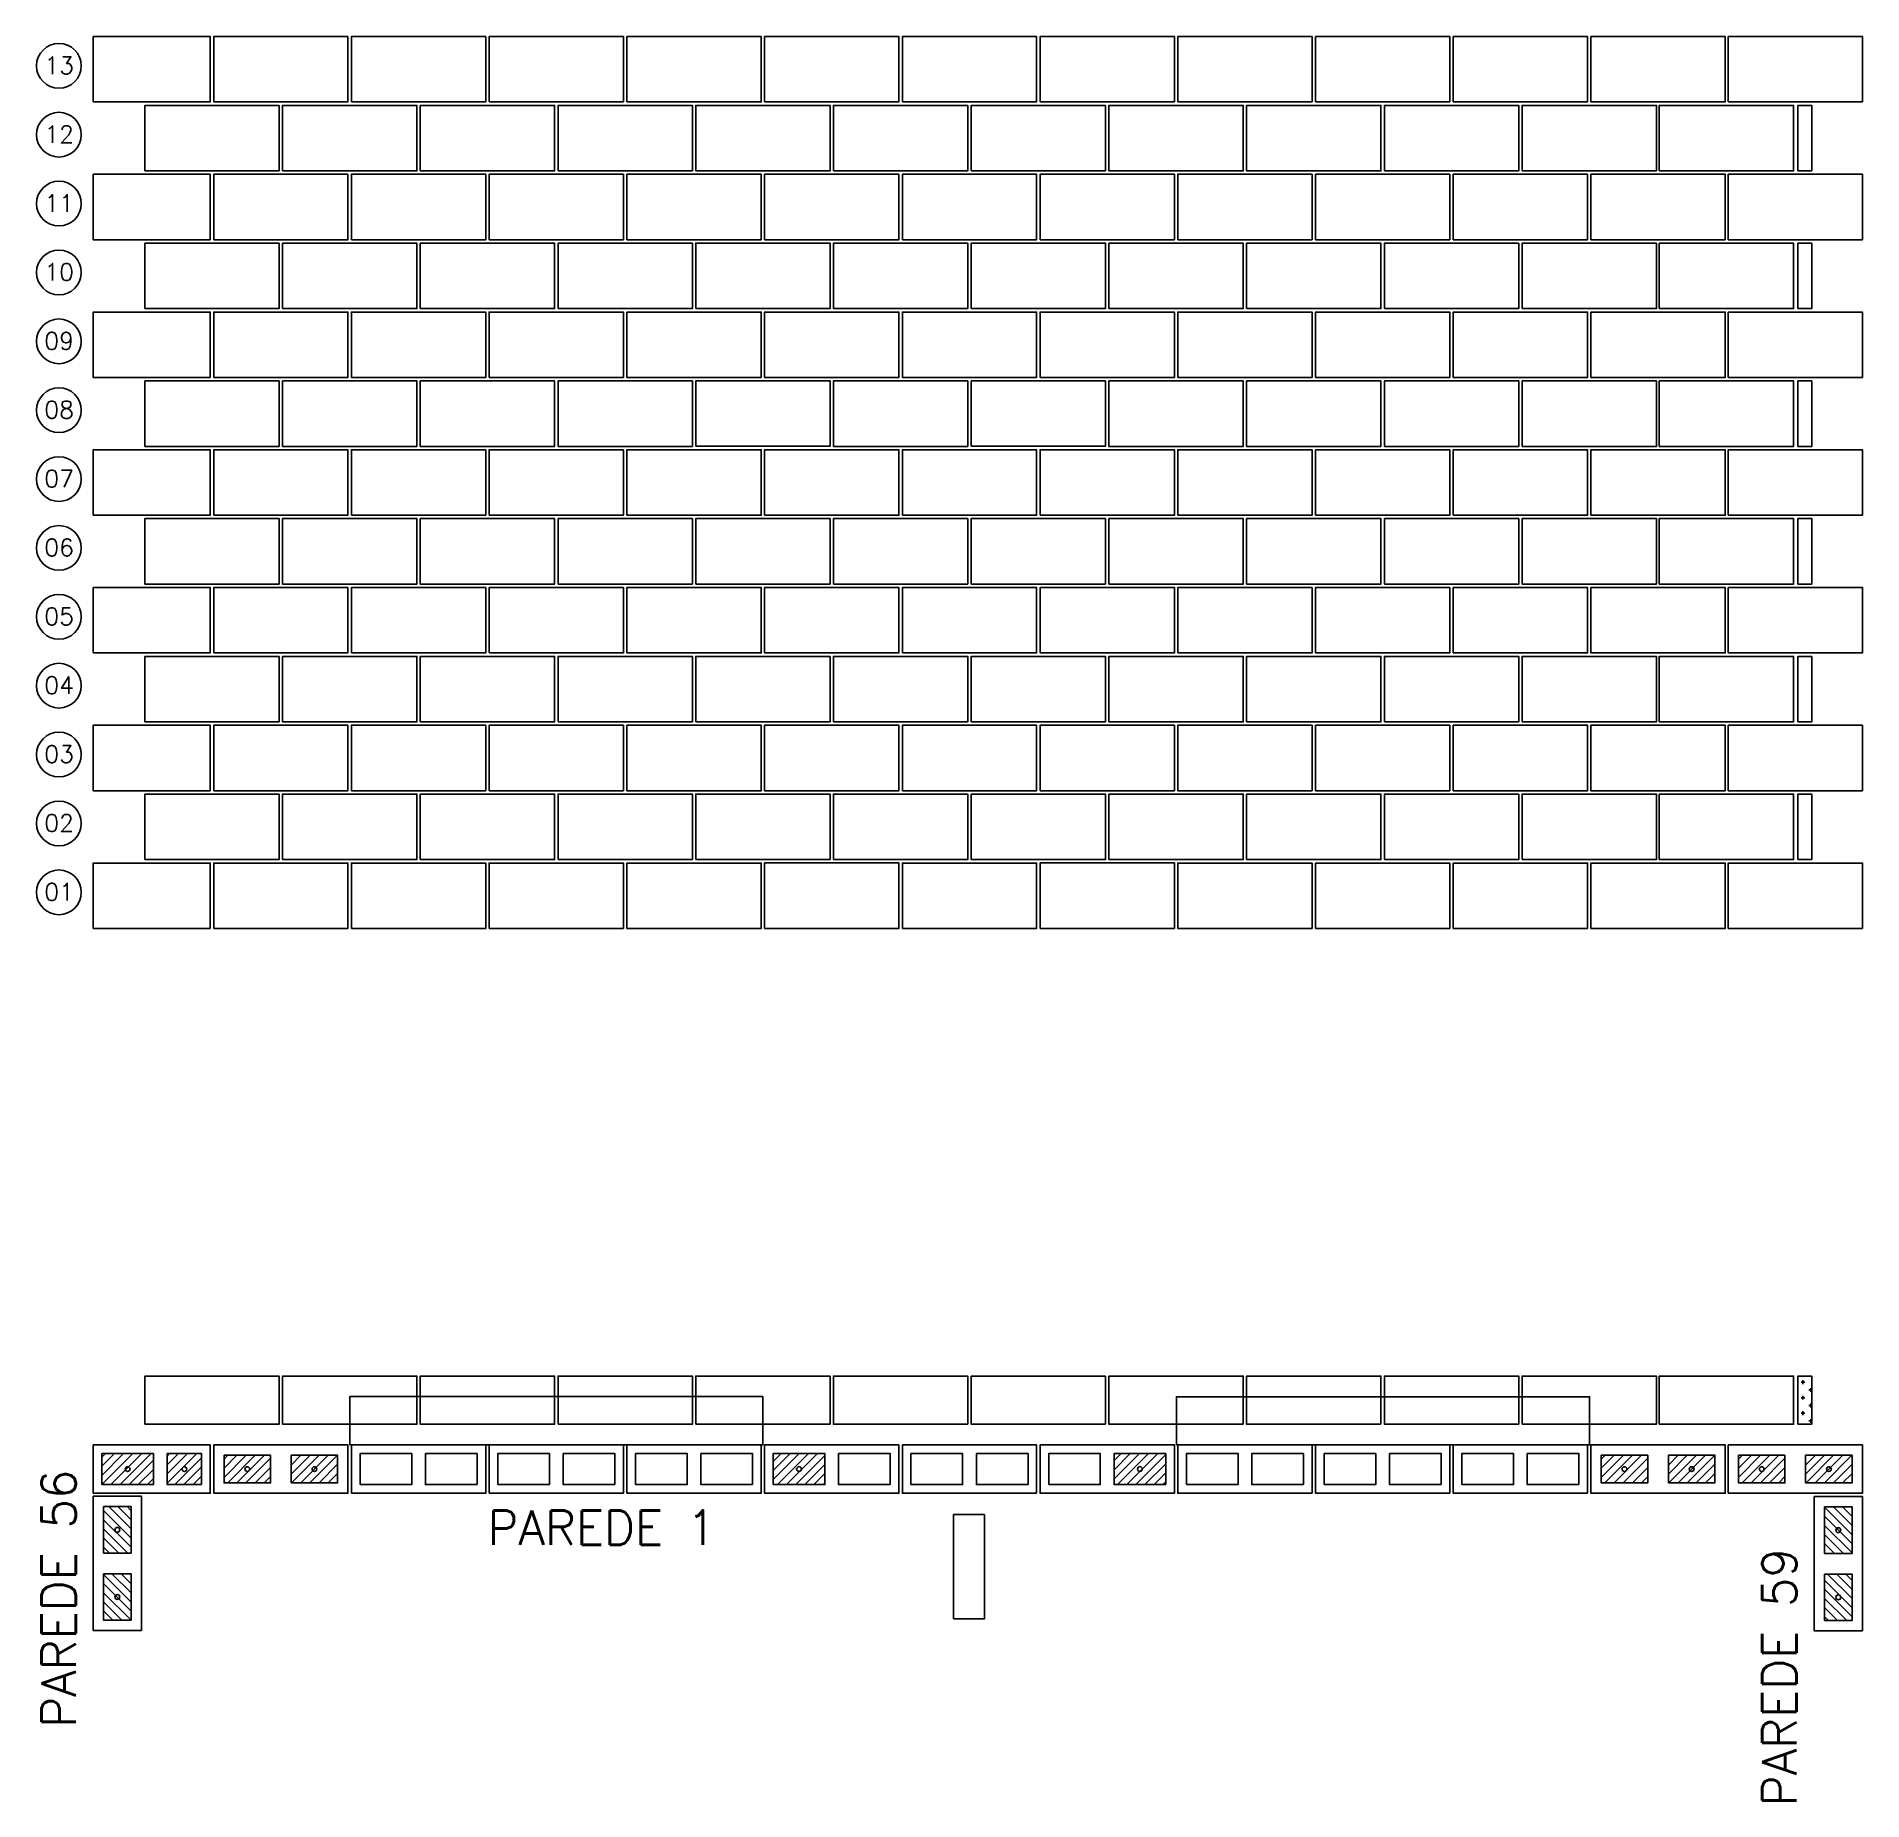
# Model space of a CAD drawing. Header units: metres. Extents: x -96 to 15, y -5 to 9.
# Drawn here: x -19.73 to -14.42, y -0.49 to 4.63 of the extents above; entities that cross this region are included whole.
import ezdxf

# ---------------------------------------------------------------- set-up
doc = ezdxf.new("R2010")
doc.units = ezdxf.units.M
doc.header["$LTSCALE"] = 0.5
doc.header["$MEASUREMENT"] = 0
for name, color, linetype in [('AUX00', 7, 'CONTINUOUS'), ('B04', 6, 'CONTINUOUS'), ('B34', 150, 'CONTINUOUS'), ('B34C', 160, 'CONTINUOUS'), ('B39', 2, 'CONTINUOUS'), ('B39C', 5, 'CONTINUOUS'), ('BLOCOS-E', 2, 'CONTINUOUS'), ('FERRO', 4, 'CONTINUOUS'), ('H04', 9, 'CONTINUOUS'), ('HATCHBLOCO', 7, 'CONTINUOUS'), ('Janela', 23, 'CONTINUOUS'), ('PAR01', 3, 'CONTINUOUS'), ('TXPR02', 3, 'CONTINUOUS')]:
    doc.layers.add(name, color=color, linetype=linetype)
doc.styles.add('ROMANS', font='romans.shx')
doc.styles.add('SIMPLEX', font='SIMPLEX')
pattern_1 = [(45, (-8.032343, -23.31658), (-0.013258252, 0.013258252), [])]
pattern_2 = [(45, (-27.244046, -22.91663), (-0.013258252, 0.013258252), [])]
pattern_3 = [(45, (-23.244024, -22.91663), (-0.013258252, 0.013258252), [])]
pattern_4 = [(45, (-22.845518, -22.91663), (-0.013258252, 0.013258252), [])]
pattern_5 = [(135, (8.893408, -8.032343), (-0.013258252, -0.013258252), [])]

msp = doc.modelspace()

# ---------------------------------------------------------------- texts
at = {"layer": 'AUX00', "color": 2, "style": 'ROMANS'}
for s, p in [('13', (-19.7035, 4.5211)), ('12', (-19.7035, 4.3211)), ('11', (-19.7035, 4.1211)), ('10', (-19.7035, 3.9211)), ('09', (-19.7035, 3.7211)), ('08', (-19.7035, 3.5211)), ('07', (-19.7035, 3.3211)), ('06', (-19.7035, 3.1211)), ('05', (-19.7035, 2.9211)), ('04', (-19.7035, 2.7211)), ('03', (-19.7035, 2.5211)), ('02', (-19.7035, 2.3211)), ('01', (-19.7035, 2.1211))]:
    msp.add_text(s, height=0.05, rotation=360, dxfattribs=at).set_placement(p)
at = {"layer": 'TXPR02', "style": 'SIMPLEX'}
for s, p in [('PAREDE 56', (-19.6117, -0.2815)), ('PAREDE 59', (-14.6145, -0.5095))]:
    msp.add_text(s, height=0.1, rotation=90, dxfattribs=at).set_placement(p)
msp.add_text('PAREDE 1', height=0.1, dxfattribs=at).set_placement((-18.4167, 0.2499))

# ---------------------------------------------------------------- hatches: boundary and pattern name
at = {"layer": 'H04'}
h = msp.add_hatch(dxfattribs=at)
h.set_pattern_fill('CROSS', color=256, scale=0.090009, style=0)
h.set_pattern_definition([(360, (-12.778938, 14.020944), (0.02250224, 0.02250224), [0.01125112, -0.03375336]), (90, (-12.773312, 14.015318), (-0.02250224, 0.02250224), [0.01125112, -0.03375336])])
h.paths.add_polyline_path([(-14.5707, 0.5999), (-14.6107, 0.5999), (-14.6107, 0.7399), (-14.5707, 0.7399)])
at = {"layer": 'HATCHBLOCO'}
h = msp.add_hatch(dxfattribs=at)
h.set_pattern_fill('ANSI31', color=3, scale=0.15)
h.set_pattern_definition([(45, (-19.561677, 0.399934), (-0.0132583, 0.0132583), [])])
h.paths.add_polyline_path([(-19.5367, 0.4249), (-19.5367, 0.5149), (-19.3867, 0.5149), (-19.3867, 0.4249)])
h.paths.add_polyline_path([(-19.2467, 0.4249), (-19.3467, 0.4249), (-19.3467, 0.5149), (-19.2467, 0.5149)])
h = msp.add_hatch(dxfattribs=at)
h.set_pattern_fill('ANSI31', color=3, scale=0.15)
h.set_pattern_definition(pattern_2)
h.paths.add_polyline_path([(-19.1817, 0.4299), (-19.0467, 0.4299), (-19.0467, 0.5099), (-19.1817, 0.5099)])
h = msp.add_hatch(dxfattribs=at)
h.set_pattern_fill('ANSI31', color=3, scale=0.15)
h.set_pattern_definition(pattern_2)
h.paths.add_polyline_path([(-18.9867, 0.4299), (-18.8517, 0.4299), (-18.8517, 0.5099), (-18.9867, 0.5099)])
h = msp.add_hatch(dxfattribs=at)
h.set_pattern_fill('ANSI31', color=3, scale=0.15)
h.set_pattern_definition([(45, (-25.717725, -23.097757), (-0.013258252, 0.013258252), [])])
h.paths.add_polyline_path([(-17.5867, 0.425), (-17.5867, 0.515), (-17.4367, 0.515), (-17.4367, 0.425)])
h = msp.add_hatch(dxfattribs=at)
h.set_pattern_fill('ANSI31', color=3, scale=0.15)
h.set_pattern_definition([(45, (-8.1061, -23.4977), (-0.013258252, 0.013258252), [])])
h.paths.add_polyline_path([(-16.4467, 0.425), (-16.4467, 0.515), (-16.5967, 0.515), (-16.5967, 0.425)])
h = msp.add_hatch(dxfattribs=at)
h.set_pattern_fill('ANSI31', color=3, scale=0.15)
h.set_pattern_definition(pattern_3)
h.paths.add_polyline_path([(-15.1817, 0.4299), (-15.0467, 0.4299), (-15.0467, 0.5099), (-15.1817, 0.5099)])
h = msp.add_hatch(dxfattribs=at)
h.set_pattern_fill('ANSI31', color=3, scale=0.15)
h.set_pattern_definition(pattern_3)
h.paths.add_polyline_path([(-14.9867, 0.4299), (-14.8517, 0.4299), (-14.8517, 0.5099), (-14.9867, 0.5099)])
h = msp.add_hatch(dxfattribs=at)
h.set_pattern_fill('ANSI31', color=3, scale=0.15)
h.set_pattern_definition(pattern_4)
h.paths.add_polyline_path([(-14.7832, 0.4299), (-14.6482, 0.4299), (-14.6482, 0.5099), (-14.7832, 0.5099)])
h = msp.add_hatch(dxfattribs=at)
h.set_pattern_fill('ANSI31', color=3, scale=0.15)
h.set_pattern_definition(pattern_4)
h.paths.add_polyline_path([(-14.5882, 0.4299), (-14.4532, 0.4299), (-14.4532, 0.5099), (-14.5882, 0.5099)])
at = {"layer": 'HATCHBLOCO', "extrusion": (0, 0, -1)}
h = msp.add_hatch(dxfattribs=at)
h.set_pattern_fill('ANSI31', color=3, scale=0.15)
h.set_pattern_definition(pattern_1)
h.paths.add_polyline_path([(19.4517, 0.2259), (19.4517, 0.3609), (19.5317, 0.3609), (19.5317, 0.2259)])
at = {"layer": 'HATCHBLOCO'}
h = msp.add_hatch(dxfattribs=at)
h.set_pattern_fill('ANSI31', color=3, scale=0.15, angle=90)
h.set_pattern_definition(pattern_5)
h.paths.add_polyline_path([(-14.4532, 0.225), (-14.4532, 0.36), (-14.5332, 0.36), (-14.5332, 0.225)])
at = {"layer": 'HATCHBLOCO', "extrusion": (0, 0, -1)}
h = msp.add_hatch(dxfattribs=at)
h.set_pattern_fill('ANSI31', color=3, scale=0.15)
h.set_pattern_definition(pattern_1)
h.paths.add_polyline_path([(19.4517, 0.0309), (19.4517, 0.1659), (19.5317, 0.1659), (19.5317, 0.0309)])
at = {"layer": 'HATCHBLOCO'}
h = msp.add_hatch(dxfattribs=at)
h.set_pattern_fill('ANSI31', color=3, scale=0.15, angle=90)
h.set_pattern_definition(pattern_5)
h.paths.add_polyline_path([(-14.4532, 0.03), (-14.4532, 0.165), (-14.5332, 0.165), (-14.5332, 0.03)])

# ---------------------------------------------------------------- linework, layer by layer
at = {"layer": 'AUX00'}
for centre in [(-19.6613, 4.5449), (-19.6613, 4.3449), (-19.6613, 4.1449), (-19.6613, 3.9449), (-19.6613, 3.7449), (-19.6613, 3.5449), (-19.6613, 3.3449), (-19.6613, 3.1449), (-19.6613, 2.9449), (-19.6613, 2.7449), (-19.6613, 2.5449), (-19.6613, 2.3449), (-19.6613, 2.1449)]:
    msp.add_circle(centre, 0.065, dxfattribs=at)
at = {"layer": 'B04'}
for points in [[(-14.6107, 4.2399), (-14.5707, 4.2399), (-14.5707, 4.4299), (-14.6107, 4.4299)], [(-14.6107, 3.8399), (-14.5707, 3.8399), (-14.5707, 4.0299), (-14.6107, 4.0299)], [(-14.6107, 3.4399), (-14.5707, 3.4399), (-14.5707, 3.6299), (-14.6107, 3.6299)], [(-14.6107, 3.0399), (-14.5707, 3.0399), (-14.5707, 3.2299), (-14.6107, 3.2299)], [(-14.6107, 2.6399), (-14.5707, 2.6399), (-14.5707, 2.8299), (-14.6107, 2.8299)], [(-14.6107, 2.2399), (-14.5707, 2.2399), (-14.5707, 2.4299), (-14.6107, 2.4299)], [(-14.6107, 0.5999), (-14.5707, 0.5999), (-14.5707, 0.7399), (-14.6107, 0.7399)]]:
    msp.add_lwpolyline(points, close=True, dxfattribs=at)
at = {"layer": 'B34'}
for points in [[(-19.5617, 4.0399), (-19.2217, 4.0399), (-19.2217, 4.2299), (-19.5617, 4.2299)], [(-19.5617, 3.6399), (-19.2217, 3.6399), (-19.2217, 3.8299), (-19.5617, 3.8299)], [(-19.5617, 3.2399), (-19.2217, 3.2399), (-19.2217, 3.4299), (-19.5617, 3.4299)], [(-19.5617, 2.8399), (-19.2217, 2.8399), (-19.2217, 3.0299), (-19.5617, 3.0299)], [(-19.5617, 2.4399), (-19.2217, 2.4399), (-19.2217, 2.6299), (-19.5617, 2.6299)], [(-19.5617, 2.0399), (-19.2217, 2.0399), (-19.2217, 2.2299), (-19.5617, 2.2299)]]:
    msp.add_lwpolyline(points, close=True, dxfattribs=at)
at = {"layer": 'B34C'}
msp.add_lwpolyline([(-19.5617, 4.4399), (-19.2217, 4.4399), (-19.2217, 4.6299), (-19.5617, 4.6299)], close=True, dxfattribs=at)
at = {"layer": 'B39'}
for points in [[(-19.4117, 4.2399), (-19.0217, 4.2399), (-19.0217, 4.4299), (-19.4117, 4.4299)], [(-19.0117, 4.2399), (-18.6217, 4.2399), (-18.6217, 4.4299), (-19.0117, 4.4299)], [(-18.6117, 4.2399), (-18.2217, 4.2399), (-18.2217, 4.4299), (-18.6117, 4.4299)], [(-18.2116, 4.2399), (-17.8216, 4.2399), (-17.8216, 4.4299), (-18.2116, 4.4299)], [(-17.8117, 4.24), (-17.4217, 4.24), (-17.4217, 4.43), (-17.8117, 4.43)], [(-17.4117, 4.2399), (-17.0217, 4.2399), (-17.0217, 4.4299), (-17.4117, 4.4299)], [(-17.0117, 4.24), (-16.6217, 4.24), (-16.6217, 4.43), (-17.0117, 4.43)], [(-16.6117, 4.2399), (-16.2217, 4.2399), (-16.2217, 4.4299), (-16.6117, 4.4299)], [(-16.2117, 4.2399), (-15.8217, 4.2399), (-15.8217, 4.4299), (-16.2117, 4.4299)], [(-15.8117, 4.2399), (-15.4217, 4.2399), (-15.4217, 4.4299), (-15.8117, 4.4299)], [(-15.4117, 4.2399), (-15.0217, 4.2399), (-15.0217, 4.4299), (-15.4117, 4.4299)], [(-15.0132, 4.2399), (-14.6232, 4.2399), (-14.6232, 4.4299), (-15.0132, 4.4299)], [(-19.2117, 4.0399), (-18.8217, 4.0399), (-18.8217, 4.2299), (-19.2117, 4.2299)], [(-18.8117, 4.0399), (-18.4217, 4.0399), (-18.4217, 4.2299), (-18.8117, 4.2299)], [(-18.4117, 4.0399), (-18.0217, 4.0399), (-18.0217, 4.2299), (-18.4117, 4.2299)], [(-18.0116, 4.0399), (-17.6216, 4.0399), (-17.6216, 4.2299), (-18.0116, 4.2299)], [(-17.6117, 4.04), (-17.2217, 4.04), (-17.2217, 4.23), (-17.6117, 4.23)], [(-17.2117, 4.0399), (-16.8217, 4.0399), (-16.8217, 4.2299), (-17.2117, 4.2299)], [(-16.8117, 4.04), (-16.4217, 4.04), (-16.4217, 4.23), (-16.8117, 4.23)], [(-16.4117, 4.0399), (-16.0217, 4.0399), (-16.0217, 4.2299), (-16.4117, 4.2299)], [(-16.0117, 4.0399), (-15.6217, 4.0399), (-15.6217, 4.2299), (-16.0117, 4.2299)], [(-15.6117, 4.0399), (-15.2217, 4.0399), (-15.2217, 4.2299), (-15.6117, 4.2299)], [(-15.2117, 4.0399), (-14.8217, 4.0399), (-14.8217, 4.2299), (-15.2117, 4.2299)], [(-14.8132, 4.0399), (-14.4232, 4.0399), (-14.4232, 4.2299), (-14.8132, 4.2299)], [(-19.4117, 3.8399), (-19.0217, 3.8399), (-19.0217, 4.0299), (-19.4117, 4.0299)], [(-19.0117, 3.8399), (-18.6217, 3.8399), (-18.6217, 4.0299), (-19.0117, 4.0299)], [(-18.6117, 3.8399), (-18.2217, 3.8399), (-18.2217, 4.0299), (-18.6117, 4.0299)], [(-18.2116, 3.8399), (-17.8216, 3.8399), (-17.8216, 4.0299), (-18.2116, 4.0299)], [(-17.8117, 3.84), (-17.4217, 3.84), (-17.4217, 4.03), (-17.8117, 4.03)], [(-17.4117, 3.8399), (-17.0217, 3.8399), (-17.0217, 4.0299), (-17.4117, 4.0299)], [(-17.0117, 3.84), (-16.6217, 3.84), (-16.6217, 4.03), (-17.0117, 4.03)], [(-16.6117, 3.8399), (-16.2217, 3.8399), (-16.2217, 4.0299), (-16.6117, 4.0299)], [(-16.2117, 3.8399), (-15.8217, 3.8399), (-15.8217, 4.0299), (-16.2117, 4.0299)], [(-15.8117, 3.8399), (-15.4217, 3.8399), (-15.4217, 4.0299), (-15.8117, 4.0299)], [(-15.4117, 3.8399), (-15.0217, 3.8399), (-15.0217, 4.0299), (-15.4117, 4.0299)], [(-15.0132, 3.8399), (-14.6232, 3.8399), (-14.6232, 4.0299), (-15.0132, 4.0299)], [(-19.2117, 3.6399), (-18.8217, 3.6399), (-18.8217, 3.8299), (-19.2117, 3.8299)], [(-18.8117, 3.6399), (-18.4217, 3.6399), (-18.4217, 3.8299), (-18.8117, 3.8299)], [(-18.4117, 3.6399), (-18.0217, 3.6399), (-18.0217, 3.8299), (-18.4117, 3.8299)], [(-18.0116, 3.6399), (-17.6216, 3.6399), (-17.6216, 3.8299), (-18.0116, 3.8299)], [(-17.6117, 3.64), (-17.2217, 3.64), (-17.2217, 3.83), (-17.6117, 3.83)], [(-17.2117, 3.6399), (-16.8217, 3.6399), (-16.8217, 3.8299), (-17.2117, 3.8299)], [(-16.8117, 3.64), (-16.4217, 3.64), (-16.4217, 3.83), (-16.8117, 3.83)], [(-16.4117, 3.6399), (-16.0217, 3.6399), (-16.0217, 3.8299), (-16.4117, 3.8299)], [(-16.0117, 3.6399), (-15.6217, 3.6399), (-15.6217, 3.8299), (-16.0117, 3.8299)], [(-15.6117, 3.6399), (-15.2217, 3.6399), (-15.2217, 3.8299), (-15.6117, 3.8299)], [(-15.2117, 3.6399), (-14.8217, 3.6399), (-14.8217, 3.8299), (-15.2117, 3.8299)], [(-14.8132, 3.6399), (-14.4232, 3.6399), (-14.4232, 3.8299), (-14.8132, 3.8299)], [(-19.4117, 3.4399), (-19.0217, 3.4399), (-19.0217, 3.6299), (-19.4117, 3.6299)], [(-19.0117, 3.4399), (-18.6217, 3.4399), (-18.6217, 3.6299), (-19.0117, 3.6299)], [(-18.6117, 3.4399), (-18.2217, 3.4399), (-18.2217, 3.6299), (-18.6117, 3.6299)], [(-18.2116, 3.4399), (-17.8216, 3.4399), (-17.8216, 3.6299), (-18.2116, 3.6299)], [(-17.8117, 3.44), (-17.4217, 3.44), (-17.4217, 3.63), (-17.8117, 3.63)], [(-17.4117, 3.4399), (-17.0217, 3.4399), (-17.0217, 3.6299), (-17.4117, 3.6299)], [(-17.0117, 3.44), (-16.6217, 3.44), (-16.6217, 3.63), (-17.0117, 3.63)], [(-16.6117, 3.4399), (-16.2217, 3.4399), (-16.2217, 3.6299), (-16.6117, 3.6299)], [(-16.2117, 3.4399), (-15.8217, 3.4399), (-15.8217, 3.6299), (-16.2117, 3.6299)], [(-15.8117, 3.4399), (-15.4217, 3.4399), (-15.4217, 3.6299), (-15.8117, 3.6299)], [(-15.4117, 3.4399), (-15.0217, 3.4399), (-15.0217, 3.6299), (-15.4117, 3.6299)], [(-15.0132, 3.4399), (-14.6232, 3.4399), (-14.6232, 3.6299), (-15.0132, 3.6299)], [(-19.2117, 3.2399), (-18.8217, 3.2399), (-18.8217, 3.4299), (-19.2117, 3.4299)], [(-18.8117, 3.2399), (-18.4217, 3.2399), (-18.4217, 3.4299), (-18.8117, 3.4299)], [(-18.4117, 3.2399), (-18.0217, 3.2399), (-18.0217, 3.4299), (-18.4117, 3.4299)], [(-18.0116, 3.2399), (-17.6216, 3.2399), (-17.6216, 3.4299), (-18.0116, 3.4299)], [(-17.6117, 3.24), (-17.2217, 3.24), (-17.2217, 3.43), (-17.6117, 3.43)], [(-17.2117, 3.2399), (-16.8217, 3.2399), (-16.8217, 3.4299), (-17.2117, 3.4299)], [(-16.8117, 3.24), (-16.4217, 3.24), (-16.4217, 3.43), (-16.8117, 3.43)], [(-16.4117, 3.2399), (-16.0217, 3.2399), (-16.0217, 3.4299), (-16.4117, 3.4299)], [(-16.0117, 3.2399), (-15.6217, 3.2399), (-15.6217, 3.4299), (-16.0117, 3.4299)], [(-15.6117, 3.2399), (-15.2217, 3.2399), (-15.2217, 3.4299), (-15.6117, 3.4299)], [(-15.2117, 3.2399), (-14.8217, 3.2399), (-14.8217, 3.4299), (-15.2117, 3.4299)], [(-14.8132, 3.2399), (-14.4232, 3.2399), (-14.4232, 3.4299), (-14.8132, 3.4299)], [(-19.4117, 3.0399), (-19.0217, 3.0399), (-19.0217, 3.2299), (-19.4117, 3.2299)], [(-19.0117, 3.0399), (-18.6217, 3.0399), (-18.6217, 3.2299), (-19.0117, 3.2299)], [(-18.6117, 3.0399), (-18.2217, 3.0399), (-18.2217, 3.2299), (-18.6117, 3.2299)], [(-18.2116, 3.0399), (-17.8216, 3.0399), (-17.8216, 3.2299), (-18.2116, 3.2299)], [(-17.8117, 3.04), (-17.4217, 3.04), (-17.4217, 3.23), (-17.8117, 3.23)], [(-17.4117, 3.0399), (-17.0217, 3.0399), (-17.0217, 3.2299), (-17.4117, 3.2299)], [(-17.0117, 3.04), (-16.6217, 3.04), (-16.6217, 3.23), (-17.0117, 3.23)], [(-16.6117, 3.0399), (-16.2217, 3.0399), (-16.2217, 3.2299), (-16.6117, 3.2299)], [(-16.2117, 3.0399), (-15.8217, 3.0399), (-15.8217, 3.2299), (-16.2117, 3.2299)], [(-15.8117, 3.0399), (-15.4217, 3.0399), (-15.4217, 3.2299), (-15.8117, 3.2299)], [(-15.4117, 3.0399), (-15.0217, 3.0399), (-15.0217, 3.2299), (-15.4117, 3.2299)], [(-15.0132, 3.0399), (-14.6232, 3.0399), (-14.6232, 3.2299), (-15.0132, 3.2299)], [(-19.2117, 2.8399), (-18.8217, 2.8399), (-18.8217, 3.0299), (-19.2117, 3.0299)], [(-18.8117, 2.8399), (-18.4217, 2.8399), (-18.4217, 3.0299), (-18.8117, 3.0299)], [(-18.4117, 2.8399), (-18.0217, 2.8399), (-18.0217, 3.0299), (-18.4117, 3.0299)], [(-18.0116, 2.8399), (-17.6216, 2.8399), (-17.6216, 3.0299), (-18.0116, 3.0299)], [(-17.6117, 2.84), (-17.2217, 2.84), (-17.2217, 3.03), (-17.6117, 3.03)], [(-17.2117, 2.8399), (-16.8217, 2.8399), (-16.8217, 3.0299), (-17.2117, 3.0299)], [(-16.8117, 2.84), (-16.4217, 2.84), (-16.4217, 3.03), (-16.8117, 3.03)], [(-16.4117, 2.8399), (-16.0217, 2.8399), (-16.0217, 3.0299), (-16.4117, 3.0299)], [(-16.0117, 2.8399), (-15.6217, 2.8399), (-15.6217, 3.0299), (-16.0117, 3.0299)], [(-15.6117, 2.8399), (-15.2217, 2.8399), (-15.2217, 3.0299), (-15.6117, 3.0299)], [(-15.2117, 2.8399), (-14.8217, 2.8399), (-14.8217, 3.0299), (-15.2117, 3.0299)], [(-14.8132, 2.8399), (-14.4232, 2.8399), (-14.4232, 3.0299), (-14.8132, 3.0299)], [(-19.4117, 2.6399), (-19.0217, 2.6399), (-19.0217, 2.8299), (-19.4117, 2.8299)], [(-19.0117, 2.6399), (-18.6217, 2.6399), (-18.6217, 2.8299), (-19.0117, 2.8299)], [(-18.6117, 2.6399), (-18.2217, 2.6399), (-18.2217, 2.8299), (-18.6117, 2.8299)], [(-18.2116, 2.6399), (-17.8216, 2.6399), (-17.8216, 2.8299), (-18.2116, 2.8299)], [(-17.8117, 2.64), (-17.4217, 2.64), (-17.4217, 2.83), (-17.8117, 2.83)], [(-17.4117, 2.6399), (-17.0217, 2.6399), (-17.0217, 2.8299), (-17.4117, 2.8299)], [(-17.0117, 2.64), (-16.6217, 2.64), (-16.6217, 2.83), (-17.0117, 2.83)], [(-16.6117, 2.6399), (-16.2217, 2.6399), (-16.2217, 2.8299), (-16.6117, 2.8299)], [(-16.2117, 2.6399), (-15.8217, 2.6399), (-15.8217, 2.8299), (-16.2117, 2.8299)], [(-15.8117, 2.6399), (-15.4217, 2.6399), (-15.4217, 2.8299), (-15.8117, 2.8299)], [(-15.4117, 2.6399), (-15.0217, 2.6399), (-15.0217, 2.8299), (-15.4117, 2.8299)], [(-15.0132, 2.6399), (-14.6232, 2.6399), (-14.6232, 2.8299), (-15.0132, 2.8299)], [(-19.2117, 2.4399), (-18.8217, 2.4399), (-18.8217, 2.6299), (-19.2117, 2.6299)], [(-18.8117, 2.4399), (-18.4217, 2.4399), (-18.4217, 2.6299), (-18.8117, 2.6299)], [(-18.4117, 2.4399), (-18.0217, 2.4399), (-18.0217, 2.6299), (-18.4117, 2.6299)], [(-18.0116, 2.4399), (-17.6216, 2.4399), (-17.6216, 2.6299), (-18.0116, 2.6299)], [(-17.6117, 2.44), (-17.2217, 2.44), (-17.2217, 2.63), (-17.6117, 2.63)], [(-17.2117, 2.4399), (-16.8217, 2.4399), (-16.8217, 2.6299), (-17.2117, 2.6299)], [(-16.8117, 2.44), (-16.4217, 2.44), (-16.4217, 2.63), (-16.8117, 2.63)], [(-16.4117, 2.4399), (-16.0217, 2.4399), (-16.0217, 2.6299), (-16.4117, 2.6299)], [(-16.0117, 2.4399), (-15.6217, 2.4399), (-15.6217, 2.6299), (-16.0117, 2.6299)], [(-15.6117, 2.4399), (-15.2217, 2.4399), (-15.2217, 2.6299), (-15.6117, 2.6299)], [(-15.2117, 2.4399), (-14.8217, 2.4399), (-14.8217, 2.6299), (-15.2117, 2.6299)], [(-14.8132, 2.4399), (-14.4232, 2.4399), (-14.4232, 2.6299), (-14.8132, 2.6299)], [(-19.4117, 2.2399), (-19.0217, 2.2399), (-19.0217, 2.4299), (-19.4117, 2.4299)], [(-19.0117, 2.2399), (-18.6217, 2.2399), (-18.6217, 2.4299), (-19.0117, 2.4299)], [(-18.6117, 2.2399), (-18.2217, 2.2399), (-18.2217, 2.4299), (-18.6117, 2.4299)], [(-18.2116, 2.2399), (-17.8216, 2.2399), (-17.8216, 2.4299), (-18.2116, 2.4299)], [(-17.8117, 2.24), (-17.4217, 2.24), (-17.4217, 2.43), (-17.8117, 2.43)], [(-17.4117, 2.2399), (-17.0217, 2.2399), (-17.0217, 2.4299), (-17.4117, 2.4299)], [(-17.0117, 2.24), (-16.6217, 2.24), (-16.6217, 2.43), (-17.0117, 2.43)], [(-16.6117, 2.2399), (-16.2217, 2.2399), (-16.2217, 2.4299), (-16.6117, 2.4299)], [(-16.2117, 2.2399), (-15.8217, 2.2399), (-15.8217, 2.4299), (-16.2117, 2.4299)], [(-15.8117, 2.2399), (-15.4217, 2.2399), (-15.4217, 2.4299), (-15.8117, 2.4299)], [(-15.4117, 2.2399), (-15.0217, 2.2399), (-15.0217, 2.4299), (-15.4117, 2.4299)], [(-15.0132, 2.2399), (-14.6232, 2.2399), (-14.6232, 2.4299), (-15.0132, 2.4299)], [(-19.2117, 2.0399), (-18.8217, 2.0399), (-18.8217, 2.2299), (-19.2117, 2.2299)], [(-18.8117, 2.0399), (-18.4217, 2.0399), (-18.4217, 2.2299), (-18.8117, 2.2299)], [(-18.4117, 2.0399), (-18.0217, 2.0399), (-18.0217, 2.2299), (-18.4117, 2.2299)], [(-18.0116, 2.0399), (-17.6216, 2.0399), (-17.6216, 2.2299), (-18.0116, 2.2299)], [(-17.6117, 2.04), (-17.2217, 2.04), (-17.2217, 2.23), (-17.6117, 2.23)], [(-17.2117, 2.0399), (-16.8217, 2.0399), (-16.8217, 2.2299), (-17.2117, 2.2299)], [(-16.8117, 2.04), (-16.4217, 2.04), (-16.4217, 2.23), (-16.8117, 2.23)], [(-16.4117, 2.0399), (-16.0217, 2.0399), (-16.0217, 2.2299), (-16.4117, 2.2299)], [(-16.0117, 2.0399), (-15.6217, 2.0399), (-15.6217, 2.2299), (-16.0117, 2.2299)], [(-15.6117, 2.0399), (-15.2217, 2.0399), (-15.2217, 2.2299), (-15.6117, 2.2299)], [(-15.2117, 2.0399), (-14.8217, 2.0399), (-14.8217, 2.2299), (-15.2117, 2.2299)], [(-14.8132, 2.0399), (-14.4232, 2.0399), (-14.4232, 2.2299), (-14.8132, 2.2299)], [(-19.0117, 0.5999), (-18.6217, 0.5999), (-18.6217, 0.7399), (-19.0117, 0.7399)], [(-18.6117, 0.5999), (-18.2217, 0.5999), (-18.2217, 0.7399), (-18.6117, 0.7399)], [(-18.2116, 0.5999), (-17.8216, 0.5999), (-17.8216, 0.7399), (-18.2116, 0.7399)], [(-17.8117, 0.6), (-17.4217, 0.6), (-17.4217, 0.74), (-17.8117, 0.74)], [(-17.0217, 0.5999), (-17.4117, 0.5999), (-17.4117, 0.7399), (-17.0217, 0.7399)], [(-16.6217, 0.6), (-17.0117, 0.6), (-17.0117, 0.74), (-16.6217, 0.74)], [(-16.2217, 0.5999), (-16.6117, 0.5999), (-16.6117, 0.7399), (-16.2217, 0.7399)], [(-15.8217, 0.5999), (-16.2117, 0.5999), (-16.2117, 0.7399), (-15.8217, 0.7399)], [(-15.4217, 0.5999), (-15.8117, 0.5999), (-15.8117, 0.7399), (-15.4217, 0.7399)], [(-19.5617, 0.3999), (-19.2217, 0.3999), (-19.2217, 0.5399), (-19.5617, 0.5399)], [(-18.8117, 0.3999), (-18.4217, 0.3999), (-18.4217, 0.5399), (-18.8117, 0.5399)], [(-18.4117, 0.3999), (-18.0217, 0.3999), (-18.0217, 0.5399), (-18.4117, 0.5399)], [(-18.0116, 0.3999), (-17.6216, 0.3999), (-17.6216, 0.5399), (-18.0116, 0.5399)], [(-17.6117, 0.4), (-17.2217, 0.4), (-17.2217, 0.54), (-17.6117, 0.54)], [(-16.8217, 0.3999), (-17.2117, 0.3999), (-17.2117, 0.5399), (-16.8217, 0.5399)], [(-16.4217, 0.4), (-16.8117, 0.4), (-16.8117, 0.54), (-16.4217, 0.54)], [(-16.0217, 0.3999), (-16.4117, 0.3999), (-16.4117, 0.5399), (-16.0217, 0.5399)], [(-15.6217, 0.3999), (-16.0117, 0.3999), (-16.0117, 0.5399), (-15.6217, 0.5399)], [(-15.2217, 0.3999), (-15.6117, 0.3999), (-15.6117, 0.5399), (-15.2217, 0.5399)], [(-18.7867, 0.4249), (-18.6367, 0.4249), (-18.6367, 0.5149), (-18.7867, 0.5149)], [(-18.4467, 0.4249), (-18.5967, 0.4249), (-18.5967, 0.5149), (-18.4467, 0.5149)], [(-18.3867, 0.4249), (-18.2367, 0.4249), (-18.2367, 0.5149), (-18.3867, 0.5149)], [(-18.0467, 0.4249), (-18.1967, 0.4249), (-18.1967, 0.5149), (-18.0467, 0.5149)], [(-17.9866, 0.4249), (-17.8366, 0.4249), (-17.8366, 0.5149), (-17.9866, 0.5149)], [(-17.6466, 0.4249), (-17.7966, 0.4249), (-17.7966, 0.5149), (-17.6466, 0.5149)], [(-17.5867, 0.425), (-17.4367, 0.425), (-17.4367, 0.515), (-17.5867, 0.515)], [(-17.2467, 0.425), (-17.3967, 0.425), (-17.3967, 0.515), (-17.2467, 0.515)], [(-17.1867, 0.4249), (-17.0367, 0.4249), (-17.0367, 0.5149), (-17.1867, 0.5149)], [(-16.8467, 0.4249), (-16.9967, 0.4249), (-16.9967, 0.5149), (-16.8467, 0.5149)], [(-16.7867, 0.425), (-16.6367, 0.425), (-16.6367, 0.515), (-16.7867, 0.515)], [(-16.4467, 0.425), (-16.5967, 0.425), (-16.5967, 0.515), (-16.4467, 0.515)], [(-16.3867, 0.4249), (-16.2367, 0.4249), (-16.2367, 0.5149), (-16.3867, 0.5149)], [(-16.0467, 0.4249), (-16.1967, 0.4249), (-16.1967, 0.5149), (-16.0467, 0.5149)], [(-15.9867, 0.4249), (-15.8367, 0.4249), (-15.8367, 0.5149), (-15.9867, 0.5149)], [(-15.6467, 0.4249), (-15.7967, 0.4249), (-15.7967, 0.5149), (-15.6467, 0.5149)], [(-15.5867, 0.4249), (-15.4367, 0.4249), (-15.4367, 0.5149), (-15.5867, 0.5149)], [(-15.2467, 0.4249), (-15.3967, 0.4249), (-15.3967, 0.5149), (-15.2467, 0.5149)]]:
    msp.add_lwpolyline(points, close=True, dxfattribs=at)
at = {"layer": 'B39', "color": 30}
for points in [[(-19.5367, 0.4249), (-19.3867, 0.4249), (-19.3867, 0.5149), (-19.5367, 0.5149)], [(-19.2467, 0.4249), (-19.3467, 0.4249), (-19.3467, 0.5149), (-19.2467, 0.5149)]]:
    msp.add_lwpolyline(points, close=True, dxfattribs=at)
at = {"layer": 'B39C'}
for points in [[(-19.2117, 4.4399), (-18.8217, 4.4399), (-18.8217, 4.6299), (-19.2117, 4.6299)], [(-18.8117, 4.4399), (-18.4217, 4.4399), (-18.4217, 4.6299), (-18.8117, 4.6299)], [(-18.4117, 4.4399), (-18.0217, 4.4399), (-18.0217, 4.6299), (-18.4117, 4.6299)], [(-18.0116, 4.4399), (-17.6216, 4.4399), (-17.6216, 4.6299), (-18.0116, 4.6299)], [(-17.6117, 4.44), (-17.2217, 4.44), (-17.2217, 4.63), (-17.6117, 4.63)], [(-17.2117, 4.4399), (-16.8217, 4.4399), (-16.8217, 4.6299), (-17.2117, 4.6299)], [(-16.8117, 4.44), (-16.4217, 4.44), (-16.4217, 4.63), (-16.8117, 4.63)], [(-16.4117, 4.4399), (-16.0217, 4.4399), (-16.0217, 4.6299), (-16.4117, 4.6299)], [(-16.0117, 4.4399), (-15.6217, 4.4399), (-15.6217, 4.6299), (-16.0117, 4.6299)], [(-15.6117, 4.4399), (-15.2217, 4.4399), (-15.2217, 4.6299), (-15.6117, 4.6299)], [(-15.2117, 4.4399), (-14.8217, 4.4399), (-14.8217, 4.6299), (-15.2117, 4.6299)], [(-14.8132, 4.4399), (-14.4232, 4.4399), (-14.4232, 4.6299), (-14.8132, 4.6299)]]:
    msp.add_lwpolyline(points, close=True, dxfattribs=at)
at = {"layer": 'BLOCOS-E'}
for points in [[(-19.4117, 0.5999), (-19.0217, 0.5999), (-19.0217, 0.7399), (-19.4117, 0.7399)], [(-15.4117, 0.5999), (-15.0217, 0.5999), (-15.0217, 0.7399), (-15.4117, 0.7399)], [(-15.0132, 0.5999), (-14.6232, 0.5999), (-14.6232, 0.7399), (-15.0132, 0.7399)], [(-19.2117, 0.3999), (-18.8217, 0.3999), (-18.8217, 0.5399), (-19.2117, 0.5399)], [(-15.2117, 0.3999), (-14.8217, 0.3999), (-14.8217, 0.5399), (-15.2117, 0.5399)], [(-14.8132, 0.3999), (-14.4232, 0.3999), (-14.4232, 0.5399), (-14.8132, 0.5399)], [(-19.0467, 0.5099), (-19.0467, 0.4299), (-19.1817, 0.4299), (-19.1817, 0.5099)], [(-18.9867, 0.4299), (-18.8517, 0.4299), (-18.8517, 0.5099), (-18.9867, 0.5099)], [(-15.0467, 0.5099), (-15.0467, 0.4299), (-15.1817, 0.4299), (-15.1817, 0.5099)], [(-14.9867, 0.4299), (-14.8517, 0.4299), (-14.8517, 0.5099), (-14.9867, 0.5099)], [(-14.6482, 0.5099), (-14.6482, 0.4299), (-14.7832, 0.4299), (-14.7832, 0.5099)], [(-14.5882, 0.4299), (-14.4532, 0.4299), (-14.4532, 0.5099), (-14.5882, 0.5099)], [(-14.4232, 0), (-14.4232, 0.39), (-14.5632, 0.39), (-14.5632, 0)], [(-14.4532, 0.225), (-14.4532, 0.36), (-14.5332, 0.36), (-14.5332, 0.225)], [(-14.5332, 0.165), (-14.4532, 0.165), (-14.4532, 0.03), (-14.5332, 0.03)]]:
    msp.add_lwpolyline(points, close=True, dxfattribs=at)
at = {"layer": 'BLOCOS-E', "extrusion": (0, 0, -1)}
for points in [[(19.4217, 0.0009), (19.4217, 0.3909), (19.5617, 0.3909), (19.5617, 0.0009)], [(19.4517, 0.2259), (19.4517, 0.3609), (19.5317, 0.3609), (19.5317, 0.2259)], [(19.5317, 0.1659), (19.4517, 0.1659), (19.4517, 0.0309), (19.5317, 0.0309)]]:
    msp.add_lwpolyline(points, close=True, dxfattribs=at)
at = {"layer": 'FERRO'}
for centre in [(-19.4617, 0.4699), (-19.2967, 0.4699), (-19.1142, 0.4699), (-18.9192, 0.4699), (-17.5117, 0.47), (-16.5217, 0.47), (-15.1142, 0.4699), (-14.9192, 0.4699), (-14.7157, 0.4699), (-14.5207, 0.4699), (-14.4932, 0.2925), (-14.4932, 0.0975)]:
    msp.add_circle(centre, 0.007, dxfattribs=at)
at = {"layer": 'FERRO', "extrusion": (0, 0, -1)}
for centre in [(19.4917, 0.2934), (19.4917, 0.0984)]:
    msp.add_circle(centre, 0.007, dxfattribs=at)
at = {"layer": 'Janela', "extrusion": (0, 0, -1)}
for points in [[(18.8167, 0.5407), (17.6167, 0.5407), (17.6167, 0.6807), (18.8167, 0.6807)], [(16.4156, 0.5399), (15.2156, 0.5399), (15.2156, 0.6799), (16.4156, 0.6799)]]:
    msp.add_lwpolyline(points, close=True, dxfattribs=at)
at = {"layer": 'PAR01', "extrusion": (0, 0, -1)}
msp.add_lwpolyline([(17.0632, 0.0346), (16.9732, 0.0346), (16.9732, 0.3377), (17.0632, 0.3377)], close=True, dxfattribs=at)

msp.set_redraw_order([(e.dxf.handle, doc.entitydb.next_handle()) for e in msp.query("TEXT MTEXT ATTDEF DIMENSION ARC_DIMENSION")])  # texts and dimensions are drawn at this point

doc.saveas('drawing.dxf')
